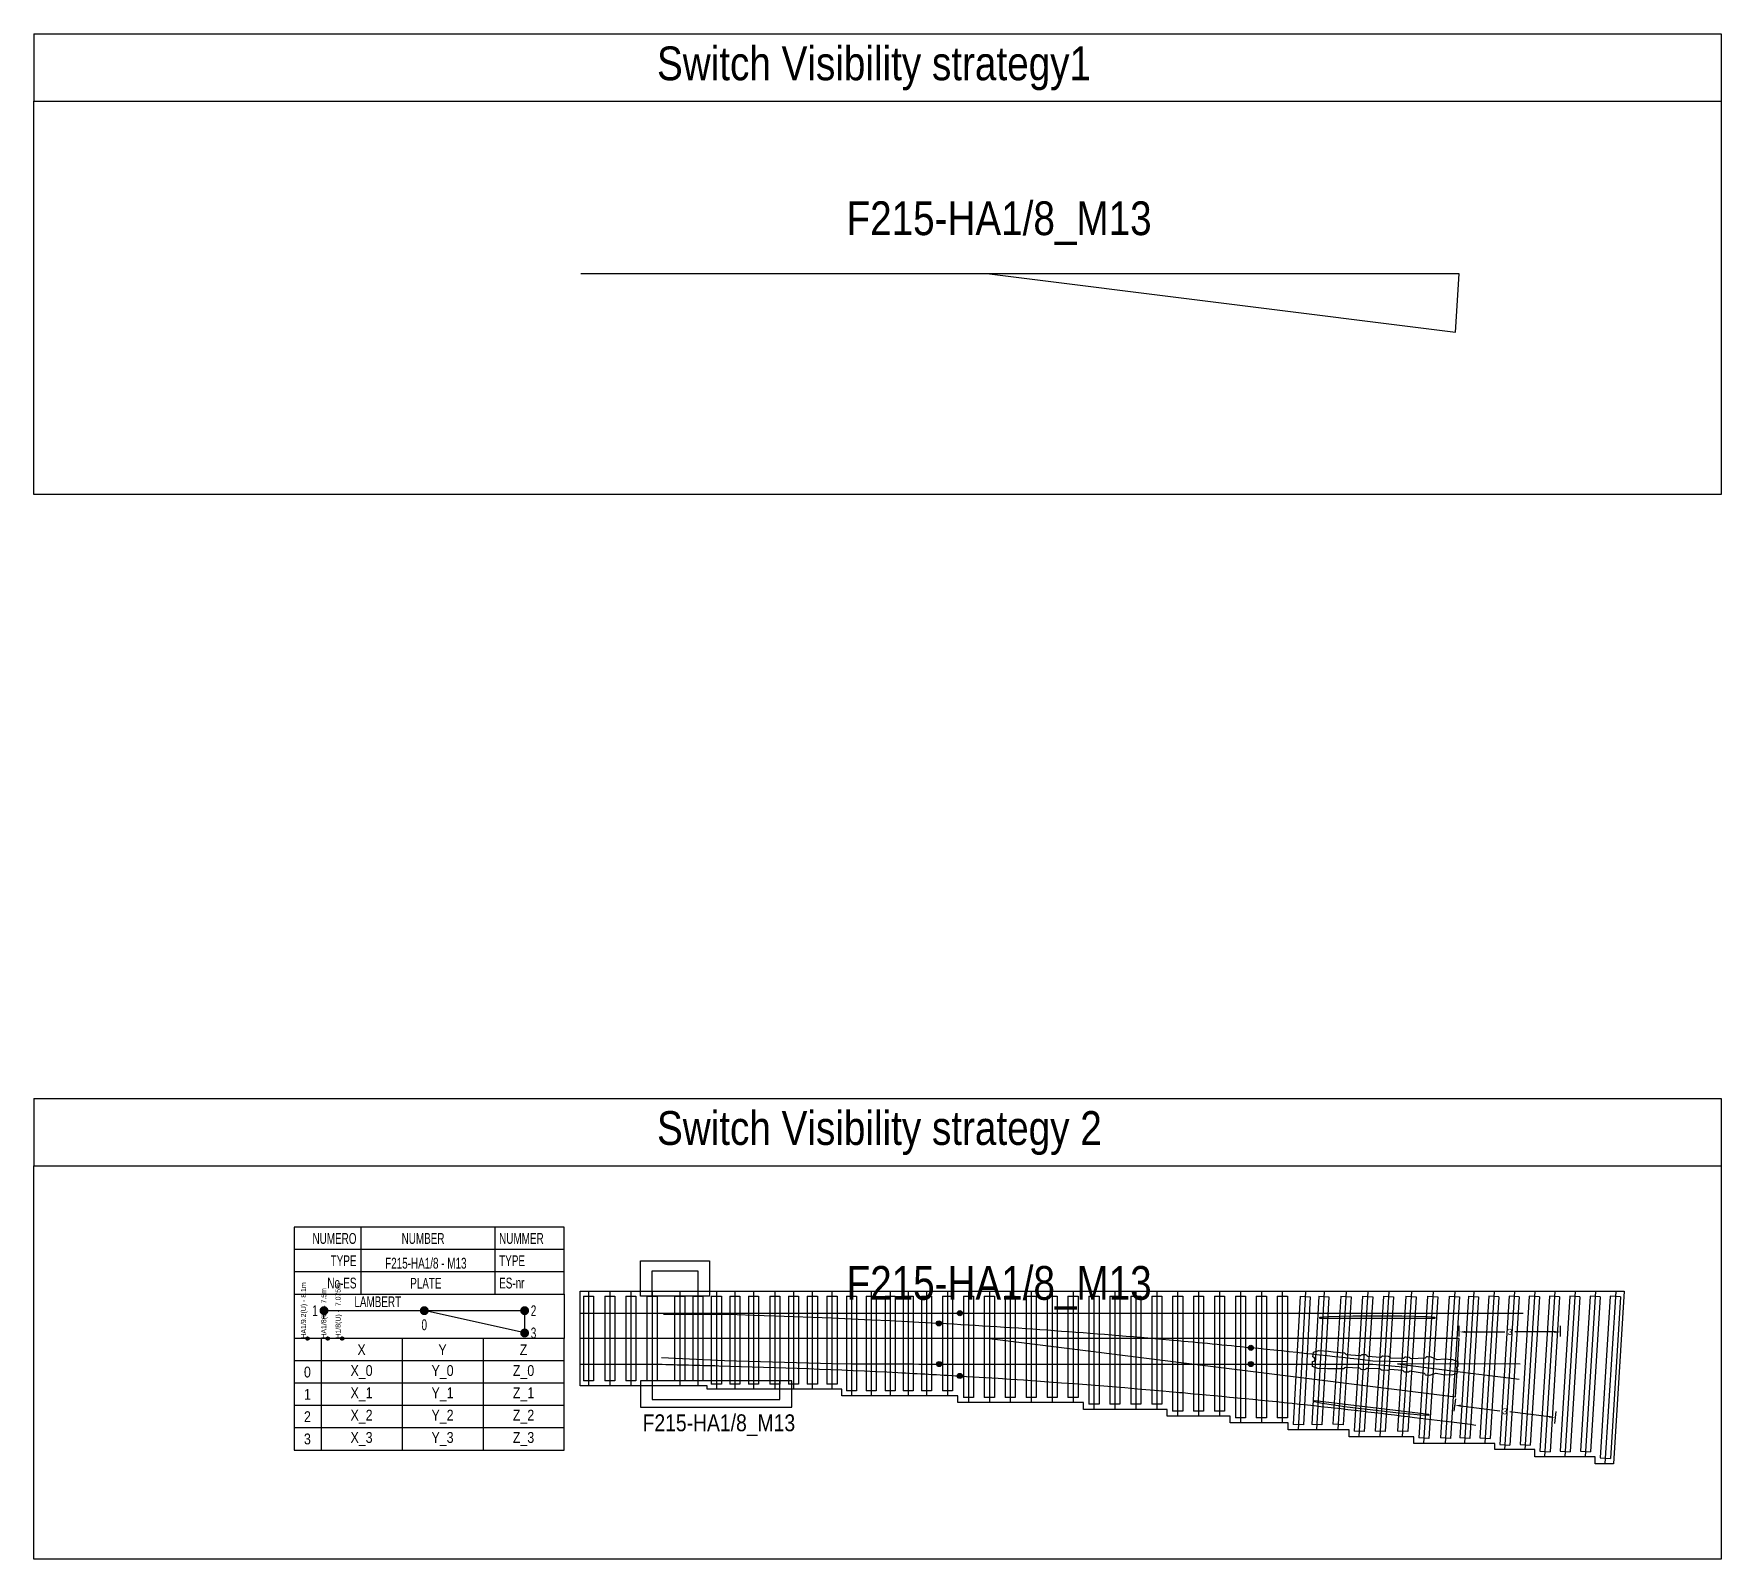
# Model space of a CAD drawing. Header units: metres. Extents: x -35 to 677, y 78 to 218.
# Drawn here: x 68.2 to 118.2, y 133.6 to 178.8 of the extents above; entities that cross this region are included whole.
import ezdxf
from ezdxf.enums import TextEntityAlignment as Align

# ---------------------------------------------------------------- set-up
doc = ezdxf.new("R2010")
doc.units = ezdxf.units.M
for name, color, linetype in [('3D-Switch Clearance', 2, 'Continuous'), ('3D-Switch Motor Mechanism Clearance', 4, 'Continuous'), ('ASSEMBLY-Aluminothermic Weld', 1, 'Continuous'), ('ASSEMBLY-Concrete Sleeper', 7, 'Continuous'), ('ASSEMBLY-Switch Detail', 7, 'Continuous'), ('ASSEMBLY-Switch Motor Mechanism', 2, 'Continuous'), ('ASSEMBLY-Switch Rails', 1, 'Continuous'), ('ASSEMBLY-text', 7, 'Continuous'), ('PLACEMENT-design aids', 7, 'Continuous'), ('PLACEMENT-placement details', 7, 'Continuous'), ('PLACEMENT-text', 7, 'Continuous'), ('PLACEMENT-Theoretical Switch Triangle New', 7, 'Continuous')]:
    doc.layers.add(name, color=color, linetype=linetype)
doc.layers.add('ASSEMBLY-Aluminothermic Weld-Attributes', color=6, linetype='Continuous', plot=False)
doc.layers.add('ASSEMBLY-Construction Lines', color=6, linetype='Continuous', plot=False)
doc.styles.add('ARIAL', font='ARIALN.TTF', dxfattribs={"height": 0.005})
doc.styles.add('ARIAL NARROW', font='ARIALN.TTF')
doc.styles.get("Standard").update_dxf_attribs({"font": 'arial.ttf'})
doc.dimstyles.get("Standard").update_dxf_attribs({"dimtxt": 0.18, "dimasz": 0.18, "dimexe": 0.18, "dimexo": 0.0625, "dimgap": 0.09, "dimtad": 0, "dimtih": 1, "dimtoh": 1, "dimdec": 4, "dimzin": 0, "dimdsep": 46, "dimtxsty": 'Standard', "dimcen": 0.09, "dimadec": 0, "dimazin": 0, "dimtfac": 1, "dimtdec": 4, "dimtofl": 0, "dimtmove": 0, "dimatfit": 3, "dimfxl": 1, "dimtolj": 1, "dimtzin": 0, "dimarcsym": 0})

msp = doc.modelspace()

# ---------------------------------------------------------------- texts
at = {"style": 'ARIAL NARROW'}
for s, p in [('Switch Visibility strategy1', (86.677, 177.453)), ('Switch Visibility strategy 2', (86.677, 145.914))]:
    msp.add_text(s, height=1, dxfattribs=at).set_placement(p)

# ---------------------------------------------------------------- blocks, each defined once
blk = doc.blocks.new('*U30')
at = {"layer": 'PLACEMENT-Theoretical Switch Triangle New'}
blk.add_lwpolyline([(0, 0), (13.817, -1.727), (13.925, 0), (-12.101, 0)], dxfattribs=at)
at = {"layer": 'PLACEMENT-text', "style": 'ARIAL NARROW'}
blk.add_text('F215-HA1/8_M13', height=1, dxfattribs=at).set_placement((-4.232, 1.149))
blk = doc.blocks.new('*U10')
at = {"layer": 'ASSEMBLY-Concrete Sleeper'}
for p, q in [((-150, 1250), (150, 1250)), ((-150, 1250), (-150, -1257)), ((150, 1250), (150, -1257)), ((150, -1257), (-150, -1257))]:
    blk.add_line(p, q, dxfattribs=at)
at = {"layer": 'ASSEMBLY-Construction Lines'}
blk.add_line((0, 1400), (0, -1407), dxfattribs=at)
blk = doc.blocks.new('*U9')
at = {"layer": 'ASSEMBLY-Concrete Sleeper'}
for p, q in [((-150, 1250), (150, 1250)), ((-150, 1250), (-150, -1350)), ((150, 1250), (150, -1350)), ((150, -1350), (-150, -1350))]:
    blk.add_line(p, q, dxfattribs=at)
at = {"layer": 'ASSEMBLY-Construction Lines'}
blk.add_line((0, 1400), (0, -1500), dxfattribs=at)
blk = doc.blocks.new('*U20')
at = {"layer": 'ASSEMBLY-Concrete Sleeper'}
for p, q in [((150, 3550), (-150, 3550)), ((-150, -1250), (-150, 3550)), ((150, -1250), (150, 3550)), ((-150, -1250), (150, -1250))]:
    blk.add_line(p, q, dxfattribs=at)
at = {"layer": 'ASSEMBLY-Construction Lines'}
blk.add_line((0, -1400), (0, 3700), dxfattribs=at)
blk = doc.blocks.new('*U11')
at = {"layer": 'ASSEMBLY-Concrete Sleeper'}
for p, q in [((-150, 1250), (150, 1250)), ((-150, 1250), (-150, -2550)), ((150, 1250), (150, -2550)), ((150, -2550), (-150, -2550))]:
    blk.add_line(p, q, dxfattribs=at)
at = {"layer": 'ASSEMBLY-Construction Lines'}
blk.add_line((0, 1400), (0, -2700), dxfattribs=at)
blk = doc.blocks.new('*U15')
at = {"layer": 'ASSEMBLY-Concrete Sleeper'}
for p, q in [((-150, 1250), (150, 1250)), ((-150, 1250), (-150, -2950)), ((150, 1250), (150, -2950)), ((150, -2950), (-150, -2950))]:
    blk.add_line(p, q, dxfattribs=at)
at = {"layer": 'ASSEMBLY-Construction Lines'}
blk.add_line((0, 1400), (0, -3100), dxfattribs=at)
blk = doc.blocks.new('*U4')
at = {"layer": 'ASSEMBLY-Concrete Sleeper'}
for p, q in [((-150, 1250), (150, 1250)), ((-150, 1250), (-150, -2350)), ((150, 1250), (150, -2350)), ((150, -2350), (-150, -2350))]:
    blk.add_line(p, q, dxfattribs=at)
at = {"layer": 'ASSEMBLY-Construction Lines'}
blk.add_line((0, 1400), (0, -2500), dxfattribs=at)
blk = doc.blocks.new('*U5')
at = {"layer": 'ASSEMBLY-Concrete Sleeper'}
for p, q in [((-150, 1250), (150, 1250)), ((-150, 1250), (-150, -1550)), ((150, 1250), (150, -1550)), ((150, -1550), (-150, -1550))]:
    blk.add_line(p, q, dxfattribs=at)
at = {"layer": 'ASSEMBLY-Construction Lines'}
blk.add_line((0, 1400), (0, -1700), dxfattribs=at)
blk = doc.blocks.new('*U6')
at = {"layer": 'ASSEMBLY-Concrete Sleeper'}
for p, q in [((-150, 1250), (150, 1250)), ((-150, 1250), (-150, -1750)), ((150, 1250), (150, -1750)), ((150, -1750), (-150, -1750))]:
    blk.add_line(p, q, dxfattribs=at)
at = {"layer": 'ASSEMBLY-Construction Lines'}
blk.add_line((0, 1400), (0, -1900), dxfattribs=at)
blk = doc.blocks.new('*U7')
at = {"layer": 'ASSEMBLY-Concrete Sleeper'}
for p, q in [((-150, 1250), (150, 1250)), ((-150, 1250), (-150, -1950)), ((150, 1250), (150, -1950)), ((150, -1950), (-150, -1950))]:
    blk.add_line(p, q, dxfattribs=at)
at = {"layer": 'ASSEMBLY-Construction Lines'}
blk.add_line((0, 1400), (0, -2100), dxfattribs=at)
blk = doc.blocks.new('*U8')
at = {"layer": 'ASSEMBLY-Concrete Sleeper'}
for p, q in [((-150, 1250), (150, 1250)), ((-150, 1250), (-150, -2150)), ((150, 1250), (150, -2150)), ((150, -2150), (-150, -2150))]:
    blk.add_line(p, q, dxfattribs=at)
at = {"layer": 'ASSEMBLY-Construction Lines'}
blk.add_line((0, 1400), (0, -2300), dxfattribs=at)
blk = doc.blocks.new('SYMBOL ALUMINOTHERMIC WELD')
at = {"layer": 'ASSEMBLY-Aluminothermic Weld'}
h = blk.add_hatch(color=256, dxfattribs=at)
h.dxf.hatch_style = 1
h.paths.add_polyline_path([(-75, 0, 1), (75, 0, 1)])
blk.add_circle((0, 0), 75, dxfattribs=at)
at = {"layer": 'ASSEMBLY-Aluminothermic Weld-Attributes', "flags": 2}
blk.add_attdef('BLOCK_VERSION', (0, 0), '', height=1, dxfattribs=at)
blk = doc.blocks.new('*U18')
at = {"layer": 'ASSEMBLY-Concrete Sleeper'}
for p, q in [((-150, 1250), (150, 1250)), ((-150, 1250), (-150, -2950)), ((150, 1250), (150, -2950)), ((150, -2950), (-150, -2950))]:
    blk.add_line(p, q, dxfattribs=at)
at = {"layer": 'ASSEMBLY-Construction Lines'}
blk.add_line((0, 1400), (0, -3100), dxfattribs=at)
blk = doc.blocks.new('*U12')
at = {"layer": 'ASSEMBLY-Concrete Sleeper'}
for p, q in [((-150, 1250), (150, 1250)), ((-150, 1250), (-150, -2750)), ((150, 1250), (150, -2750)), ((150, -2750), (-150, -2750))]:
    blk.add_line(p, q, dxfattribs=at)
at = {"layer": 'ASSEMBLY-Construction Lines'}
blk.add_line((0, 1400), (0, -2900), dxfattribs=at)
blk = doc.blocks.new('*U13')
at = {"layer": 'ASSEMBLY-Concrete Sleeper'}
for p, q in [((-150, 1250), (150, 1250)), ((-150, 1250), (-150, -2750)), ((150, 1250), (150, -2750)), ((150, -2750), (-150, -2750))]:
    blk.add_line(p, q, dxfattribs=at)
at = {"layer": 'ASSEMBLY-Construction Lines'}
blk.add_line((0, 1400), (0, -2900), dxfattribs=at)
blk = doc.blocks.new('*U19')
at = {"layer": 'ASSEMBLY-Concrete Sleeper'}
for p, q in [((150, 2950), (-150, 2950)), ((-150, -1250), (-150, 2950)), ((150, -1250), (150, 2950)), ((-150, -1250), (150, -1250))]:
    blk.add_line(p, q, dxfattribs=at)
at = {"layer": 'ASSEMBLY-Construction Lines'}
blk.add_line((0, -1400), (0, 3100), dxfattribs=at)
blk = doc.blocks.new('*U16')
at = {"layer": 'ASSEMBLY-Concrete Sleeper'}
for p, q in [((150, 3150), (-150, 3150)), ((-150, -1250), (-150, 3150)), ((150, -1250), (150, 3150)), ((-150, -1250), (150, -1250))]:
    blk.add_line(p, q, dxfattribs=at)
at = {"layer": 'ASSEMBLY-Construction Lines'}
blk.add_line((0, -1400), (0, 3300), dxfattribs=at)
blk = doc.blocks.new('*U17')
at = {"layer": 'ASSEMBLY-Concrete Sleeper'}
for p, q in [((150, 3150), (-150, 3150)), ((-150, -1250), (-150, 3150)), ((150, -1250), (150, 3150)), ((-150, -1250), (150, -1250))]:
    blk.add_line(p, q, dxfattribs=at)
at = {"layer": 'ASSEMBLY-Construction Lines'}
blk.add_line((0, -1400), (0, 3300), dxfattribs=at)
blk = doc.blocks.new('*U14')
at = {"layer": 'ASSEMBLY-Concrete Sleeper'}
for p, q in [((150, 3350), (-150, 3350)), ((-150, -1250), (-150, 3350)), ((150, -1250), (150, 3350)), ((-150, -1250), (150, -1250))]:
    blk.add_line(p, q, dxfattribs=at)
at = {"layer": 'ASSEMBLY-Construction Lines'}
blk.add_line((0, -1400), (0, 3500), dxfattribs=at)
blk = doc.blocks.new('*D33')
at = {"layer": 'Defpoints', "color": 0, "transparency": 16777216}
for p in [(16.925, 0.196), (13.925, 0), (16.925, 0)]:
    blk.add_point(p, dxfattribs=at)
at = {"layer": 'PLACEMENT-design aids', "color": 0, "lineweight": -2, "transparency": 16777216}
for p, q in [((13.925, 0.062), (13.925, 0.376)), ((14.105, 0.196), (15.276, 0.196)), ((16.745, 0.196), (15.574, 0.196)), ((16.925, 0.062), (16.925, 0.376))]:
    blk.add_line(p, q, dxfattribs=at)
at = {"layer": 'PLACEMENT-design aids', "color": 0, "transparency": 16777216}
for points in [[(14.105, 0.226), (14.105, 0.166), (13.925, 0.196)], [(16.745, 0.226), (16.745, 0.166), (16.925, 0.196)]]:
    blk.add_solid(points, dxfattribs=at)
at = {"layer": 'PLACEMENT-design aids', "color": 0, "transparency": 16777216, "insert": (15.425, 0.196), "char_height": 0.18, "attachment_point": 5}
blk.add_mtext('\\A1;3', dxfattribs=at)
blk = doc.blocks.new('*D34')
at = {"layer": 'Defpoints', "color": 0, "transparency": 16777216}
for p in [(13.818, -1.727), (16.765, -2.341), (16.795, -2.099)]:
    blk.add_point(p, dxfattribs=at)
at = {"layer": 'PLACEMENT-design aids', "color": 0, "lineweight": -2, "transparency": 16777216}
for p, q in [((13.81, -1.789), (13.765, -2.147)), ((13.966, -1.991), (15.128, -2.136)), ((16.586, -2.318), (15.424, -2.173)), ((16.787, -2.161), (16.742, -2.519))]:
    blk.add_line(p, q, dxfattribs=at)
at = {"layer": 'PLACEMENT-design aids', "color": 0, "transparency": 16777216}
for points in [[(13.97, -1.961), (13.963, -2.021), (13.788, -1.969)], [(16.59, -2.289), (16.582, -2.348), (16.765, -2.341)]]:
    blk.add_solid(points, dxfattribs=at)
at = {"layer": 'PLACEMENT-design aids', "color": 0, "transparency": 16777216, "insert": (15.276, -2.155), "char_height": 0.18, "attachment_point": 5, "rotation": 352.875}
blk.add_mtext('\\A1;3', dxfattribs=at)
blk = doc.blocks.new('Switch Visibility strategy 2')
blk.add_lwpolyline([(0, 0), (13.817, -1.727), (13.925, 0), (-12.101, 0)])
at = {"layer": '3D-Switch Clearance'}
blk.add_lwpolyline([(18.81, 1.403), (18.492, -3.706), (17.951, -3.706), (17.951, -3.506), (16.164, -3.506), (16.164, -3.288), (14.976, -3.288), (14.976, -3.107), (12.576, -3.107), (12.576, -2.907), (10.662, -2.907), (10.662, -2.708), (8.855, -2.708), (8.855, -2.497), (7.131, -2.497), (7.131, -2.297), (5.271, -2.297), (5.271, -2.097), (2.791, -2.097), (2.791, -1.897), (-0.929, -1.897), (-0.929, -1.697), (-4.372, -1.697), (-4.372, -1.497), (-8.362, -1.497), (-8.362, -1.404), (-12.123, -1.404), (-12.123, 1.403)], close=True, dxfattribs=at)
at = {"layer": '3D-Switch Motor Mechanism Clearance'}
for points in [[(-10.34, 1.253), (-10.34, 2.304), (-8.29, 2.304), (-8.29, 1.253)], [(-10.338, -1.254), (-10.338, -2.031), (-5.848, -2.031), (-5.848, -1.254)]]:
    blk.add_lwpolyline(points, close=True, dxfattribs=at)
at = {"layer": 'ASSEMBLY-Switch Detail', "linetype": 'Continuous'}
for points in [[(13.197, 0.598), (9.797, 0.598), (9.797, 0.638), (10.022, 0.653), (10.772, 0.678), (12.222, 0.678), (12.972, 0.653), (13.197, 0.638)], [(9.641, -1.837), (13.018, -2.237), (13.013, -2.277), (12.788, -2.265), (12.04, -2.202), (10.6, -2.032), (9.858, -1.919), (9.636, -1.877)]]:
    blk.add_lwpolyline(points, close=True, dxfattribs=at)
at = {"layer": 'ASSEMBLY-Switch Detail'}
blk.add_lwpolyline([(9.601, -0.398), (9.761, -0.356), (10.049, -0.377), (10.183, -0.392), (10.51, -0.423), (10.525, -0.427), (10.538, -0.437), (10.543, -0.445), (10.549, -0.454), (10.558, -0.463), (10.576, -0.468), (10.987, -0.503), (11.003, -0.501), (11.017, -0.493), (11.023, -0.486), (11.032, -0.477), (11.043, -0.471), (11.058, -0.469), (11.148, -0.474), (11.161, -0.477), (11.171, -0.484), (11.171, -0.484), (11.176, -0.489), (11.182, -0.497), (11.19, -0.509), (11.203, -0.517), (11.215, -0.52), (11.591, -0.549), (11.609, -0.546), (11.62, -0.539), (11.627, -0.532), (11.638, -0.522), (11.649, -0.516), (11.663, -0.515), (11.822, -0.525), (11.839, -0.53), (11.849, -0.538), (11.855, -0.546), (11.864, -0.557), (11.876, -0.564), (11.889, -0.566), (12.266, -0.58), (12.285, -0.576), (12.296, -0.569), (12.302, -0.561), (12.31, -0.552), (12.321, -0.545), (12.338, -0.542), (12.428, -0.548), (12.443, -0.552), (12.452, -0.558), (12.459, -0.567), (12.467, -0.576), (12.478, -0.583), (12.495, -0.586), (12.909, -0.572), (12.928, -0.566), (12.936, -0.56), (12.943, -0.551), (12.952, -0.54), (12.964, -0.532), (12.981, -0.53), (13.079, -0.536), (13.241, -0.614), (13.255, -0.619), (13.27, -0.619), (13.475, -0.599), (13.724, -0.624), (13.878, -0.683), (13.878, -0.823), (13.849, -0.836), (13.837, -0.861), (13.846, -0.89), (13.873, -0.904), (13.855, -1.043), (13.696, -1.083), (13.445, -1.077), (13.244, -1.032), (13.228, -1.03), (13.215, -1.033), (13.044, -1.091), (12.947, -1.085), (12.929, -1.079), (12.919, -1.071), (12.912, -1.059), (12.906, -1.049), (12.894, -1.039), (12.881, -1.034), (12.47, -0.97), (12.452, -0.971), (12.439, -0.978), (12.433, -0.984), (12.424, -0.992), (12.414, -0.997), (12.402, -0.998), (12.31, -0.993), (12.294, -0.988), (12.283, -0.979), (12.276, -0.97), (12.269, -0.959), (12.256, -0.95), (12.244, -0.947), (11.867, -0.916), (11.852, -0.918), (11.839, -0.925), (11.831, -0.933), (11.824, -0.941), (11.808, -0.949), (11.796, -0.95), (11.636, -0.94), (11.636, -0.94), (11.636, -0.94), (11.617, -0.934), (11.603, -0.919), (11.59, -0.905), (11.57, -0.898), (11.191, -0.883), (11.176, -0.886), (11.166, -0.892), (11.157, -0.902), (11.149, -0.911), (11.137, -0.918), (11.12, -0.921), (11.031, -0.915), (11.019, -0.912), (11.006, -0.905), (10.998, -0.894), (10.992, -0.886), (10.978, -0.876), (10.964, -0.873), (10.551, -0.861), (10.535, -0.864), (10.525, -0.871), (10.516, -0.88), (10.509, -0.889), (10.498, -0.896), (10.481, -0.9), (10.156, -0.893), (10.021, -0.893), (9.733, -0.882), (9.733, -0.882), (9.578, -0.823), (9.578, -0.683), (9.622, -0.669), (9.652, -0.614), (9.628, -0.556), (9.586, -0.537)], close=True, dxfattribs=at)
at = {"layer": 'ASSEMBLY-Switch Motor Mechanism', "ltscale": 0.02}
for points in [[(-9.994, 1.253), (-9.994, 2.004), (-8.638, 2.004), (-8.638, 1.253)], [(-9.994, -1.254), (-9.994, -1.805), (-6.208, -1.805), (-6.208, -1.254)]]:
    blk.add_lwpolyline(points, close=True, dxfattribs=at)
at = {"layer": 'ASSEMBLY-Switch Rails'}
for points in [[(-12.101, 0.753), (15.818, 0.754)], [(-9.716, -0.562), (-7.848, -0.646), (-5.007, -0.726), (-4.663, -0.735), (-4.081, -0.745), (-3.5, -0.751), (-3.158, -0.751), (-2.706, -0.751), (-2.263, -0.751), (-2.088, -0.754), (-1.478, -0.754), (7.75, -0.754), (11.358, -0.754), (12.364, -0.849)], [(12.095, -0.753), (14.34, -1.033), (14.672, -1.074), (15.697, -1.202)], [(15.725, -0.754), (12.095, -0.753)]]:
    blk.add_lwpolyline(points, dxfattribs=at)
for points in [[(12.374, -0.69), (11.365, -0.667, 0.004226), (7.75, -0.275, 0.002211), (5.457, -0.056), (5.331, -0.045, 0.008457), (-1.483, 0.447), (-1.494, 0.448), (-2.085, 0.48), (-2.26, 0.487), (-2.937, 0.522), (-3.5, 0.549), (-4.663, 0.601), (-5.244, 0.624), (-5.801, 0.645), (-6.358, 0.665), (-6.989, 0.685), (-7.472, 0.7), (-9.659, 0.717)], [(-12.101, -0.755), (-11.337, -0.756), (-9.809, -0.76, 0.000007), (-8.019, -0.805, -0.006221), (-2.708, -1.006, -0.002133), (-0.888, -1.107), (-0.865, -1.109, -0.00756), (5.143, -1.549), (5.333, -1.566, -0.000465), (5.729, -1.602, -0.003854), (9.431, -1.965, -0.003841), (12.595, -2.334), (13.771, -2.481), (14.246, -2.54), (14.412, -2.561)]]:
    blk.add_lwpolyline(points, format="xyb", dxfattribs=at)
at = {"layer": 'PLACEMENT-design aids', "color": 3}
for points in [[(-20.201, -0.06), (-20.201, 0.06)], [(-20.261, 0), (-20.141, 0)]]:
    blk.add_lwpolyline(points, dxfattribs=at)
at = {"layer": 'PLACEMENT-design aids', "color": 1}
for points in [[(-19.601, -0.06), (-19.601, 0.06)], [(-19.661, 0), (-19.541, 0)]]:
    blk.add_lwpolyline(points, dxfattribs=at)
at = {"layer": 'PLACEMENT-design aids', "color": 5}
for points in [[(-19.176, -0.06), (-19.176, 0.06)], [(-19.236, 0), (-19.116, 0)]]:
    blk.add_lwpolyline(points, dxfattribs=at)
at = {"layer": 'PLACEMENT-design aids', "color": 3}
blk.add_circle((-20.201, 0), 0.05, dxfattribs=at)
at = {"layer": 'PLACEMENT-design aids', "color": 1}
blk.add_circle((-19.601, 0), 0.05, dxfattribs=at)
at = {"layer": 'PLACEMENT-design aids', "color": 5}
blk.add_circle((-19.176, 0), 0.05, dxfattribs=at)
at = {"layer": 'PLACEMENT-placement details'}
for p, q in [((-18.619, 3.297), (-18.619, 1.315)), ((-14.656, 3.297), (-14.656, 1.315)), ((-12.601, 2.636), (-20.601, 2.636)), ((-12.601, 1.976), (-20.601, 1.976)), ((-20.601, 1.315), (-20.601, 0)), ((-12.601, 1.315), (-12.601, 0)), ((-12.601, 0), (-20.601, 0)), ((-12.601, 0), (-20.601, 0)), ((-19.801, 0), (-19.801, -3.303)), ((-17.401, 0), (-17.401, -3.303)), ((-15.001, 0), (-15.001, -3.303)), ((-12.601, -0.661), (-20.601, -0.661)), ((-12.601, -1.321), (-20.601, -1.321)), ((-12.601, -1.982), (-20.601, -1.982)), ((-12.601, -2.643), (-20.601, -2.643))]:
    blk.add_line(p, q, dxfattribs=at)
for points in [[(-20.601, 1.315), (-12.601, 1.315), (-12.601, 3.297), (-20.601, 3.297)], [(-20.601, -3.303), (-12.601, -3.303), (-12.601, 0), (-20.601, 0)]]:
    blk.add_lwpolyline(points, close=True, dxfattribs=at)
at = {"layer": 'PLACEMENT-placement details', "const_width": 0.132}
for points in [[(-19.78, 0.827, -1), (-19.648, 0.827, -1)], [(-16.808, 0.827, -1), (-16.676, 0.827, -1)], [(-13.835, 0.827, -1), (-13.703, 0.827, -1)], [(-13.835, 0.166, -1), (-13.703, 0.166, -1)]]:
    blk.add_lwpolyline(points, format="xyb", close=True, dxfattribs=at)
at = {"layer": 'PLACEMENT-placement details'}
blk.add_lwpolyline([(-19.714, 0.583), (-19.714, 0.827), (-13.769, 0.827), (-13.769, 0.166), (-16.742, 0.827)], dxfattribs=at)
at = {"layer": 'ASSEMBLY-Aluminothermic Weld', "xscale": 0.001, "yscale": 0.001, "zscale": 0.001}
for name, p in [('*U10', (-11.874, 0.003)), ('*U10', (-11.247, 0.003)), ('*U10', (-10.62, 0.003)), ('*U10', (-9.994, 0.003)), ('*U10', (-9.174, 0.003)), ('*U10', (-8.638, 0.003)), ('*U9', (-8.088, 0.003)), ('*U9', (-7.539, 0.003)), ('*U9', (-6.989, 0.003)), ('*U9', (-6.358, 0.003)), ('*U9', (-5.801, 0.003)), ('*U9', (-5.245, 0.003)), ('*U9', (-4.663, 0.003)), ('*U5', (-4.081, 0.003)), ('*U5', (-3.5, 0.003)), ('*U5', (-2.937, 0.003)), ('*U5', (-2.405, 0.003)), ('*U5', (-1.86, 0.003)), ('*U5', (-1.24, 0.003)), ('*U6', (-0.62, 0.003)), ('*U6', (0, 0.003)), ('*U6', (0.62, 0.003)), ('*U6', (1.24, 0.003)), ('*U6', (1.86, 0.003)), ('*U6', (2.48, 0.003)), ('*U7', (3.1, 0.003)), ('*U7', (3.72, 0.003)), ('*U7', (4.34, 0.003)), ('*U7', (4.96, 0.003)), ('*U8', (5.58, 0.003)), ('*U8', (6.2, 0.003)), ('*U8', (6.82, 0.003)), ('*U4', (7.44, 0.003)), ('*U4', (8.06, 0.003)), ('*U4', (8.68, 0.003)), ('SYMBOL ALUMINOTHERMIC WELD', (-1.495, 0.448)), ('SYMBOL ALUMINOTHERMIC WELD', (-0.87, 0.753)), ('SYMBOL ALUMINOTHERMIC WELD', (7.75, -0.275)), ('SYMBOL ALUMINOTHERMIC WELD', (-1.49, -0.754)), ('SYMBOL ALUMINOTHERMIC WELD', (7.75, -0.754)), ('SYMBOL ALUMINOTHERMIC WELD', (-0.877, -1.108))]:
    blk.add_blockref(name, p, dxfattribs=at)
for name, p, rotation in [('*U11', (9.292, -0.003), 356.900694), ('*U11', (9.842, -0.003), 356.900694), ('*U11', (10.49, -0.003), 356.4375000000001), ('*U12', (11.132, -0.003), 356.4375000000001), ('*U12', (11.749, -0.003), 356.4375000000001), ('*U13', (12.417, -0.003), 356.4375000000001), ('*U18', (13.059, -0.003), 356.4375000000001), ('*U18', (13.701, -0.003), 356.4375000000001), ('*U15', (14.271, -0.003), 356.4375000000001), ('*U19', (14.871, -0.003), 176.4375000001575), ('*U16', (15.471, -0.003), 176.437500000259), ('*U17', (16.071, -0.003), 176.4375), ('*U14', (16.671, -0.003), 176.4375000002589), ('*U14', (17.271, -0.003), 176.4375000001012), ('*U14', (17.871, -0.003), 176.4375), ('*U20', (18.471, -0.003), 176.4375000001012)]:
    blk.add_blockref(name, p, dxfattribs=dict(at, rotation=rotation))
at = {"layer": 'ASSEMBLY-text', "style": 'ARIAL NARROW'}
blk.add_text('F215-HA1/8_M13', height=0.5, dxfattribs=at).set_placement((-10.274, -2.745))
at = {"layer": 'PLACEMENT-design aids', "color": 3, "style": 'ARIAL NARROW'}
blk.add_text('HA1/9.2(U) - 8.1m', height=0.15, rotation=90, dxfattribs=at).set_placement((-20.201, 0), align=Align.BOTTOM_LEFT)
at = {"layer": 'PLACEMENT-design aids', "color": 1, "style": 'ARIAL NARROW'}
blk.add_text('HA1/8(U) - 7.5m', height=0.15, rotation=90, dxfattribs=at).set_placement((-19.601, 0), align=Align.BOTTOM_LEFT)
at = {"layer": 'PLACEMENT-design aids', "color": 5, "style": 'ARIAL NARROW'}
blk.add_text('H1/8(U) -  7.075m', height=0.15, rotation=90, dxfattribs=at).set_placement((-19.176, 0), align=Align.BOTTOM_LEFT)
at = {"layer": 'PLACEMENT-placement details', "style": 'ARIAL', "width": 0.8}
for s, p in [('NUMERO', (-18.751, 2.966)), ('TYPE', (-18.751, 2.306)), ('No-ES', (-18.751, 1.645))]:
    blk.add_text(s, height=0.32, dxfattribs=at).set_placement(p, align=Align.MIDDLE_RIGHT)
for s, p in [('NUMBER', (-17.414, 2.966)), ('NUMMER', (-14.524, 2.966)), ('TYPE', (-14.524, 2.306)), ('ES-nr', (-14.524, 1.645))]:
    blk.add_text(s, height=0.32, dxfattribs=at).set_placement(p, align=Align.MIDDLE_LEFT)
for s, p in [('F215-HA1/8 - M13', (-16.696, 2.239)), ('PLATE', (-16.696, 1.639)), ('1', (-19.979, 0.827)), ('0', (-16.742, 0.408)), ('2', (-13.505, 0.827)), ('3', (-13.505, 0.166))]:
    blk.add_text(s, height=0.32, rotation=360, dxfattribs=at).set_placement(p, align=Align.MIDDLE)
blk.add_text('LAMBERT', height=0.32, dxfattribs=at).set_placement((-18.121, 1.091), align=Align.MIDDLE)
at = {"layer": 'PLACEMENT-placement details', "style": 'ARIAL'}
for s, p in [('X', (-18.601, -0.33)), ('Y', (-16.201, -0.33)), ('Z', (-13.801, -0.33)), ('0', (-20.205, -0.991)), ('X_0', (-18.601, -0.991)), ('Y_0', (-16.201, -0.991)), ('Z_0', (-13.801, -0.991)), ('1', (-20.205, -1.652)), ('X_1', (-18.601, -1.652)), ('Y_1', (-16.201, -1.652)), ('Z_1', (-13.801, -1.652)), ('2', (-20.205, -2.312)), ('X_2', (-18.601, -2.312)), ('Y_2', (-16.201, -2.312)), ('Z_2', (-13.801, -2.312)), ('3', (-20.205, -2.973)), ('X_3', (-18.601, -2.973)), ('Y_3', (-16.201, -2.973)), ('Z_3', (-13.801, -2.973))]:
    blk.add_text(s, height=0.32, dxfattribs=at).set_placement(p, align=Align.MIDDLE)
at = {"layer": 'PLACEMENT-text', "style": 'ARIAL NARROW'}
blk.add_text('F215-HA1/8_M13', height=1, dxfattribs=at).set_placement((-4.231, 1.149))
at = {"layer": 'PLACEMENT-design aids'}
dim = blk.add_linear_dim(base=(16.925, 0.196), p1=(13.925, 0), p2=(16.925, 0), dimstyle='Standard', override={"dimdec": 0}, dxfattribs=at)
dim.commit()
dim.dimension.update_dxf_attribs({"geometry": '*D33', "text_midpoint": (15.425, 0.196)})
dim = blk.add_aligned_dim(p1=(13.818, -1.727), p2=(16.795, -2.099), distance=-0.243, dimstyle='Standard', override={"dimtih": 0, "dimdec": 0}, dxfattribs=at)
dim.commit()
dim.dimension.update_dxf_attribs({"geometry": '*D34', "text_midpoint": (15.276, -2.155)})

# ---------------------------------------------------------------- linework, layer by layer
for p, q in [((68.21, 178.83), (118.21, 178.83)), ((68.21, 178.83), (68.21, 176.83)), ((118.21, 178.83), (118.21, 176.83)), ((68.21, 165.179), (68.21, 176.83)), ((68.21, 176.83), (118.21, 176.83)), ((118.21, 176.83), (118.21, 165.179)), ((118.21, 165.179), (68.21, 165.179)), ((68.21, 147.29), (118.21, 147.29)), ((68.21, 147.29), (68.21, 145.29)), ((118.21, 147.29), (118.21, 145.29)), ((68.21, 133.639), (68.21, 145.29)), ((68.21, 145.29), (118.21, 145.29)), ((118.21, 145.29), (118.21, 133.639)), ((118.21, 133.639), (68.21, 133.639))]:
    msp.add_line(p, q)

# ---------------------------------------------------------------- block references
msp.add_blockref('*U30', (96.524, 171.716))
at = {"layer": 'PLACEMENT-Theoretical Switch Triangle New'}
msp.add_blockref('Switch Visibility strategy 2', (96.524, 140.176), dxfattribs=at)

msp.set_redraw_order([(e.dxf.handle, doc.entitydb.next_handle()) for e in msp.query("TEXT MTEXT ATTDEF DIMENSION ARC_DIMENSION")])  # texts and dimensions are drawn at this point

doc.saveas('drawing.dxf')
